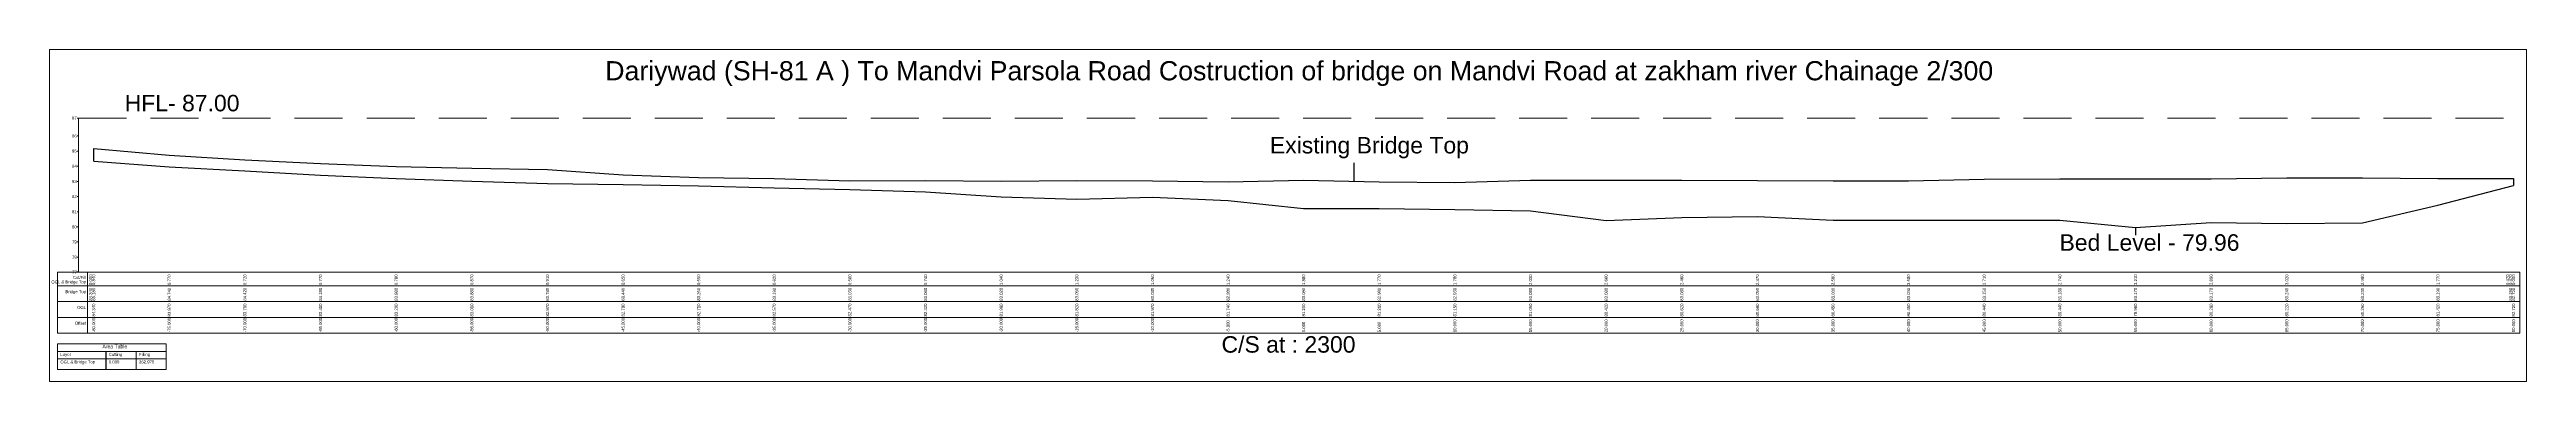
# Model space of a CAD drawing. Header units: millimetres. Extents: x -83 to 417, y 47 to 139.
# Drawn here: x -82.9 to 80.8, y 69.8 to 91.7 of the extents above; entities that cross this region are included whole.
import ezdxf
from ezdxf.enums import TextEntityAlignment as Align

# ---------------------------------------------------------------- set-up
doc = ezdxf.new("R2010")
doc.units = ezdxf.units.MM
doc.linetypes.add('DASHED2', pattern=[9.525, 6.35, -3.175])
for name, color, linetype in [('Bridge Top', 30, 'Continuous'), ('Data Table', 7, 'Continuous'), ('OGL', 1, 'Continuous')]:
    doc.layers.add(name, color=color, linetype=linetype)
doc.styles.get("Standard").update_dxf_attribs({"font": 'Arial'})

msp = doc.modelspace()

# ---------------------------------------------------------------- linework, layer by layer
at = {"color": 6, "linetype": 'DASHED2', "lineweight": 15, "ltscale": 0.5}
msp.add_line((-81, 87.18), (79.9962, 87.18), dxfattribs=at)
for p, q in [((3.3402, 83.0132), (3.3402, 84.2252)), ((55, 79.96), (55, 79.451))]:
    msp.add_line(p, q)
at = {"lineweight": 15}
msp.add_lwpolyline([(-82.9178, 91.7019), (80.8493, 91.7019), (80.8493, 69.7954), (-82.9178, 69.7954)], close=True, dxfattribs=at)
at = {"layer": 'Bridge Top', "flags": 128}
msp.add_lwpolyline([(-80.0001, 84.34), (-80, 85.18), (-75, 84.74), (-70, 84.42), (-65, 84.18), (-60, 83.98), (-55, 83.88), (-50, 83.78), (-45, 83.44), (-40, 83.26), (-35, 83.19), (-30, 83.03), (-25, 83.06), (-20, 83.02), (-15, 83.05), (-10, 83.03), (-5, 82.98), (0, 83.08), (5, 82.98), (10, 82.93), (15, 83.08), (20, 83.08), (25, 83.08), (30, 83.05), (35, 83.03), (40, 83.03), (45, 83.15), (50, 83.18), (55, 83.17), (60, 83.17), (65, 83.24), (70, 83.24), (75, 83.19), (80, 83.19), (80.0001, 82.72)], dxfattribs=at)
at = {"layer": 'Data Table', "lineweight": 9}
for p, q in [((-81, 87.18), (-81.1, 87.18)), ((-81, 86), (-81.1, 86)), ((-81, 85), (-81.1, 85)), ((-81, 84), (-81.1, 84)), ((-81, 83), (-81.1, 83)), ((-81, 82), (-81.1, 82)), ((-81, 81), (-81.1, 81)), ((-81, 79), (-81.1, 79)), ((-81, 78), (-81.1, 78)), ((-82.4001, 76.1), (80.4001, 76.1)), ((-82.4001, 75.06), (80.4001, 75.06)), ((-82.4001, 74.02), (80.4001, 74.02))]:
    msp.add_line(p, q, dxfattribs=at)
at = {"layer": 'Data Table', "lineweight": 5}
for p, q in [((-81, 77), (-81, 87.18)), ((-81, 80), (-81.1, 80)), ((-82.4001, 77), (-82.4001, 72.98)), ((80.4001, 77), (80.4001, 72.98)), ((-82.4001, 72.98), (80.4001, 72.98)), ((-82.4001, 72.28), (-75.2001, 72.28)), ((-82.4001, 72.28), (-82.4001, 70.58)), ((-75.2001, 72.28), (-75.2001, 70.58)), ((-82.4001, 71.78), (-75.2001, 71.78)), ((-82.4001, 71.28), (-75.2001, 71.28)), ((-82.4001, 70.58), (-75.2001, 70.58)), ((-77.2001, 71.78), (-77.2001, 70.58))]:
    msp.add_line(p, q, dxfattribs=at)
at = {"layer": 'Data Table', "lineweight": 0}
for p, q in [((-82.4001, 77), (80.4001, 77)), ((-80.4001, 77), (-80.4001, 72.98))]:
    msp.add_line(p, q, dxfattribs=at)
at = {"layer": 'Data Table'}
for p, q in [((-81, 77), (-81.1, 77)), ((-79.2001, 71.78), (-79.2001, 70.58))]:
    msp.add_line(p, q, dxfattribs=at)
at = {"layer": 'OGL', "flags": 128}
msp.add_lwpolyline([(-80, 84.34), (-75, 83.97), (-70, 83.7), (-65, 83.41), (-60, 83.2), (-55, 83.01), (-50, 82.87), (-45, 82.79), (-40, 82.71), (-35, 82.57), (-30, 82.47), (-25, 82.32), (-20, 81.98), (-15, 81.82), (-10, 81.97), (-5, 81.74), (0, 81.2), (5, 81.21), (10, 81.15), (15, 81.05), (20, 80.42), (25, 80.62), (30, 80.68), (35, 80.45), (40, 80.45), (45, 80.44), (50, 80.44), (55, 79.96), (60, 80.28), (65, 80.22), (70, 80.26), (75, 81.42), (80, 82.72)], dxfattribs=at)

# ---------------------------------------------------------------- texts
at = {"insert": (-46.1756, 90.9387), "char_height": 1.2641406, "width": 92.351217, "attachment_point": 1}
msp.add_mtext('Dariywad (SH-81 A ) To Mandvi Parsola Road Costruction of bridge on Mandvi Road at zakham river Chainage 2/300 ', dxfattribs=at)
at = {"layer": 'Bridge Top'}
msp.add_text('Bridge Top', height=0.2, dxfattribs=at).set_placement((-80.5001, 75.62), align=Align.RIGHT)
for s, p in [('84.340', (-80.2, 75.12)), ('85.180', (-80, 75.12)), ('84.740', (-75, 75.12)), ('84.420', (-70, 75.12)), ('84.180', (-65, 75.12)), ('83.980', (-60, 75.12)), ('83.880', (-55, 75.12)), ('83.780', (-50, 75.12)), ('83.440', (-45, 75.12)), ('83.260', (-40, 75.12)), ('83.190', (-35, 75.12)), ('83.030', (-30, 75.12)), ('83.060', (-25, 75.12)), ('83.020', (-20, 75.12)), ('83.050', (-15, 75.12)), ('83.030', (-10, 75.12)), ('82.980', (-5, 75.12)), ('83.080', (0, 75.12)), ('82.980', (5, 75.12)), ('82.930', (10, 75.12)), ('83.080', (15, 75.12)), ('83.080', (20, 75.12)), ('83.080', (25, 75.12)), ('83.050', (30, 75.12)), ('83.030', (35, 75.12)), ('83.030', (40, 75.12)), ('83.150', (45, 75.12)), ('83.180', (50, 75.12)), ('83.170', (55, 75.12)), ('83.170', (60, 75.12)), ('83.240', (65, 75.12)), ('83.240', (70, 75.12)), ('83.190', (75, 75.12)), ('83.190', (79.8001, 75.12)), ('82.720', (80.0001, 75.12))]:
    msp.add_text(s, height=0.2, rotation=90, dxfattribs=at).set_placement(p, align=Align.MIDDLE_LEFT)
at = {"layer": 'Data Table'}
for s, height, p in [('HFL- 87.00', 1.08684, (-74.1541, 88.714)), ('Existing Bridge Top', 1.086836, (4.3478, 85.9325)), ('Bed Level - 79.96', 1.086836, (55.9257, 79.5089)), ('C/S at : 2300', 1.086836, (-1, 72.78))]:
    msp.add_text(s, height=height, dxfattribs=at).set_placement(p, align=Align.TOP_CENTER)
for s, p in [('87', (-81.12, 87.08)), ('86', (-81.12, 85.9)), ('85', (-81.12, 84.9)), ('84', (-81.12, 83.9)), ('83', (-81.12, 82.9)), ('82', (-81.12, 81.9)), ('81', (-81.12, 80.9)), ('80', (-81.12, 79.9)), ('79', (-81.12, 78.9)), ('78', (-81.12, 77.9)), ('77', (-81.12, 76.9)), ('OGL & Bridge Top', (-80.5001, 76.26)), ('Cut/Fill', (-80.5001, 76.56))]:
    msp.add_text(s, height=0.2, dxfattribs=at).set_placement(p, align=Align.RIGHT)
for s, p in [('0.000', (-80.2, 76.16)), ('0.840', (-80, 76.16)), ('0.770', (-75, 76.16)), ('0.720', (-70, 76.16)), ('0.770', (-65, 76.16)), ('0.780', (-60, 76.16)), ('0.870', (-55, 76.16)), ('0.910', (-50, 76.16)), ('0.650', (-45, 76.16)), ('0.550', (-40, 76.16)), ('0.620', (-35, 76.16)), ('0.560', (-30, 76.16)), ('0.740', (-25, 76.16)), ('1.040', (-20, 76.16)), ('1.230', (-15, 76.16)), ('1.060', (-10, 76.16)), ('1.240', (-5, 76.16)), ('1.880', (0, 76.16)), ('1.770', (5, 76.16)), ('1.780', (10, 76.16)), ('2.030', (15, 76.16)), ('2.660', (20, 76.16)), ('2.460', (25, 76.16)), ('2.370', (30, 76.16)), ('2.580', (35, 76.16)), ('2.580', (40, 76.16)), ('2.710', (45, 76.16)), ('2.740', (50, 76.16)), ('3.210', (55, 76.16)), ('2.890', (60, 76.16)), ('3.020', (65, 76.16)), ('2.980', (70, 76.16)), ('1.770', (75, 76.16)), ('0.470', (79.6001, 76.16)), ('0.470', (79.8001, 76.16)), ('0.000', (80.0001, 76.16))]:
    msp.add_text(s, height=0.2, rotation=90, dxfattribs=at).set_placement(p, align=Align.MIDDLE_LEFT)
msp.add_text('Area Table', height=0.24, dxfattribs=at).set_placement((-78.6001, 71.98), align=Align.CENTER)
for s, p in [('OGL & Bridge Top', (-82.2001, 70.98)), ('Layer', (-82.2001, 71.48)), ('0.000', (-79.0001, 70.98)), ('Cutting', (-79.0001, 71.48)), ('262.975', (-77.0001, 70.98)), ('Filling', (-77.0001, 71.48))]:
    msp.add_text(s, height=0.2, dxfattribs=at).set_placement(p)
at = {"layer": 'OGL'}
for s, p in [('Offset', (-80.5001, 73.54)), ('OGL', (-80.5001, 74.58))]:
    msp.add_text(s, height=0.2, dxfattribs=at).set_placement(p, align=Align.RIGHT)
for s, p in [('84.340', (-80, 74.08)), ('-80.000', (-80, 73.04)), ('83.970', (-75, 74.08)), ('-75.000', (-75, 73.04)), ('83.700', (-70, 74.08)), ('-70.000', (-70, 73.04)), ('83.410', (-65, 74.08)), ('-65.000', (-65, 73.04)), ('83.200', (-60, 74.08)), ('-60.000', (-60, 73.04)), ('83.010', (-55, 74.08)), ('-55.000', (-55, 73.04)), ('82.870', (-50, 74.08)), ('-50.000', (-50, 73.04)), ('82.790', (-45, 74.08)), ('-45.000', (-45, 73.04)), ('82.710', (-40, 74.08)), ('-40.000', (-40, 73.04)), ('82.570', (-35, 74.08)), ('-35.000', (-35, 73.04)), ('82.470', (-30, 74.08)), ('-30.000', (-30, 73.04)), ('82.320', (-25, 74.08)), ('-25.000', (-25, 73.04)), ('81.980', (-20, 74.08)), ('-20.000', (-20, 73.04)), ('81.820', (-15, 74.08)), ('-15.000', (-15, 73.04)), ('81.970', (-10, 74.08)), ('-10.000', (-10, 73.04)), ('81.740', (-5, 74.08)), ('-5.000', (-5, 73.04)), ('81.200', (0, 74.08)), ('0.000', (0, 73.04)), ('81.210', (5, 74.08)), ('5.000', (5, 73.04)), ('81.150', (10, 74.08)), ('10.000', (10, 73.04)), ('81.050', (15, 74.08)), ('15.000', (15, 73.04)), ('80.420', (20, 74.08)), ('20.000', (20, 73.04)), ('80.620', (25, 74.08)), ('25.000', (25, 73.04)), ('80.680', (30, 74.08)), ('30.000', (30, 73.04)), ('80.450', (35, 74.08)), ('35.000', (35, 73.04)), ('80.450', (40, 74.08)), ('40.000', (40, 73.04)), ('80.440', (45, 74.08)), ('45.000', (45, 73.04)), ('80.440', (50, 74.08)), ('50.000', (50, 73.04)), ('79.960', (55, 74.08)), ('55.000', (55, 73.04)), ('80.280', (60, 74.08)), ('60.000', (60, 73.04)), ('80.220', (65, 74.08)), ('65.000', (65, 73.04)), ('80.260', (70, 74.08)), ('70.000', (70, 73.04)), ('81.420', (75, 74.08)), ('75.000', (75, 73.04)), ('82.720', (80, 74.08)), ('80.000', (80, 73.04))]:
    msp.add_text(s, height=0.2, rotation=90, dxfattribs=at).set_placement(p, align=Align.MIDDLE_LEFT)

doc.saveas('drawing.dxf')
